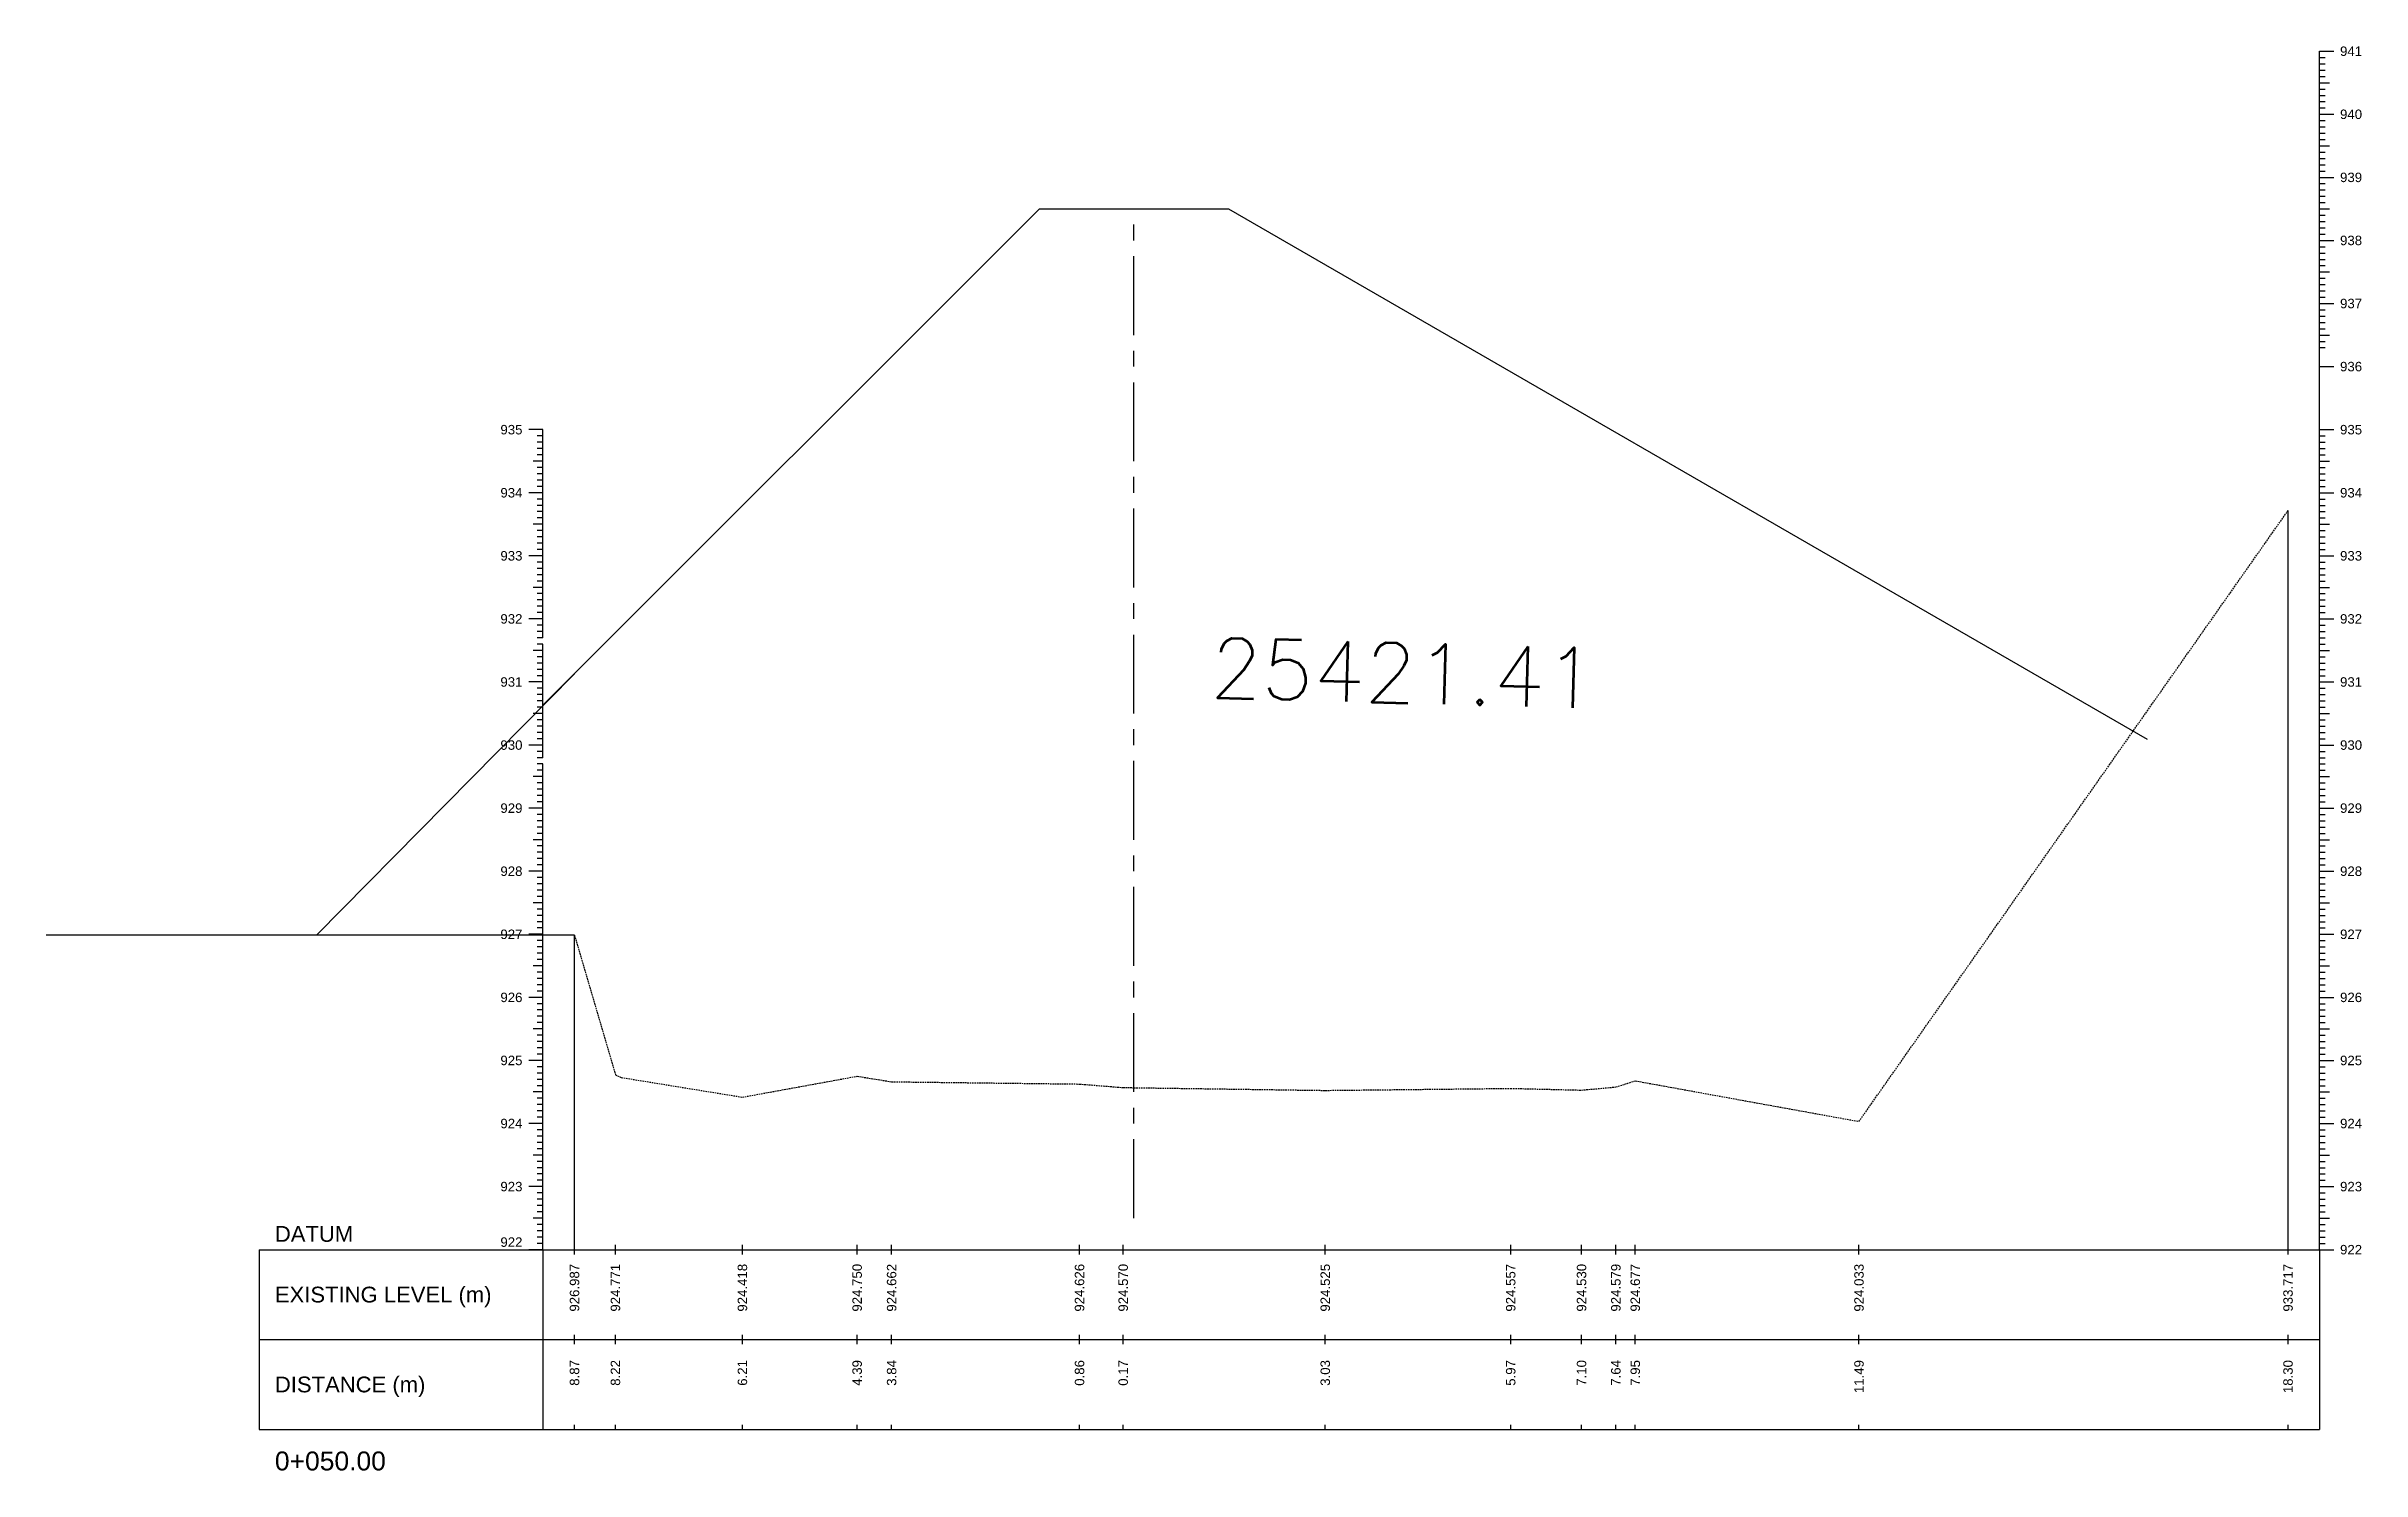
# Model space of a CAD drawing. Header units: millimetres. Extents: x 1849 to 4221, y 1726 to 2718.
# Drawn here: x 2293.7 to 2660.8, y 1781.8 to 2007.6 of the extents above; entities that cross this region are included whole.
import ezdxf
from ezdxf.enums import TextEntityAlignment as Align

# ---------------------------------------------------------------- set-up
doc = ezdxf.new("R2010")
doc.units = ezdxf.units.MM
doc.linetypes.add('CENTER', pattern=[2, 1.25, -0.25, 0.25, -0.25])
doc.linetypes.add('HIDDEN', pattern=[0.375, 0.25, -0.125])
for name, color, linetype in [('CL', 6, 'CENTER'), ('CS_Drawing', 7, 'Continuous'), ('GL', 3, 'HIDDEN')]:
    doc.layers.add(name, color=color, linetype=linetype)
doc.styles.add('romans', font='romans.shx')
doc.styles.get("Standard").update_dxf_attribs({"font": 'arial.ttf'})

msp = doc.modelspace()

# ---------------------------------------------------------------- texts
at = {"style": 'romans'}
msp.add_text('25421.41', height=9.52, rotation=358.4099, dxfattribs=at).set_placement((2478.16, 1904.39))
at = {"layer": 'CS_Drawing'}
for s, height, p in [('941', 1.5, (2657.37, 2006.87)), ('940', 1.5, (2657.37, 1996.87)), ('939', 1.5, (2657.37, 1986.87)), ('938', 1.5, (2657.37, 1976.87)), ('937', 1.5, (2657.37, 1966.87)), ('936', 1.5, (2657.37, 1956.87)), ('936', 1.5, (2657.37, 1956.87)), ('935', 1.5, (2657.37, 1946.87)), ('934', 1.5, (2657.37, 1936.87)), ('933', 1.5, (2657.37, 1926.87)), ('932', 1.5, (2657.37, 1916.87)), ('931', 1.5, (2657.37, 1906.87)), ('930', 1.5, (2657.37, 1896.87)), ('929', 1.5, (2657.37, 1886.87)), ('928', 1.5, (2657.37, 1876.87)), ('927', 1.5, (2657.37, 1866.87)), ('926', 1.5, (2657.37, 1856.87)), ('925', 1.5, (2657.37, 1846.87)), ('924', 1.5, (2657.37, 1836.87)), ('923', 1.5, (2657.37, 1826.87)), ('DATUM', 2.5, (2329.95, 1819.37)), ('922', 1.5, (2657.37, 1816.87)), ('922', 1.5, (2657.37, 1816.87)), ('EXISTING LEVEL (m)', 2.5, (2329.95, 1809.75)), ('DISTANCE (m)', 2.5, (2329.95, 1795.5)), ('0+050.00', 3, (2329.95, 1783.37))]:
    msp.add_text(s, height=height, dxfattribs=at).set_placement(p, align=Align.MIDDLE_LEFT)
for s, p in [('935', (2369.2, 1946.87)), ('934', (2369.2, 1936.87)), ('933', (2369.2, 1926.87)), ('932', (2369.2, 1916.87)), ('931', (2369.2, 1906.87)), ('930', (2369.2, 1896.87)), ('929', (2369.2, 1886.87)), ('928', (2369.2, 1876.87)), ('927', (2369.2, 1866.87)), ('926', (2369.2, 1856.87)), ('925', (2369.2, 1846.87)), ('924', (2369.2, 1836.87)), ('923', (2369.2, 1826.87))]:
    msp.add_text(s, height=1.5, dxfattribs=at).set_placement(p, align=Align.MIDDLE_RIGHT)
msp.add_text('922', height=1.5, dxfattribs=at).set_placement((2369.2, 1817.32), align=Align.RIGHT)
for s, p in [('926.987', (2377.45, 1814.62)), ('924.771', (2383.94, 1814.62)), ('924.418', (2404.07, 1814.62)), ('924.750', (2422.26, 1814.62)), ('924.662', (2427.73, 1814.62)), ('924.626', (2457.52, 1814.62)), ('924.570', (2464.44, 1814.62)), ('924.525', (2496.48, 1814.62)), ('924.557', (2525.88, 1814.62)), ('924.530', (2537.11, 1814.62)), ('924.579', (2542.55, 1814.62)), ('924.677', (2545.63, 1814.62)), ('924.033', (2581.1, 1814.62)), ('933.717', (2649.12, 1814.62)), ('8.87', (2377.45, 1799.37)), ('8.22', (2383.94, 1799.37)), ('6.21', (2404.07, 1799.37)), ('4.39', (2422.26, 1799.37)), ('3.84', (2427.73, 1799.37)), ('0.86', (2457.52, 1799.37)), ('0.17', (2464.44, 1799.37)), ('3.03', (2496.48, 1799.37)), ('5.97', (2525.88, 1799.37)), ('7.10', (2537.11, 1799.37)), ('7.64', (2542.55, 1799.37)), ('7.95', (2545.63, 1799.37)), ('11.49', (2581.1, 1799.37)), ('18.30', (2649.12, 1799.37))]:
    msp.add_text(s, height=1.5, rotation=90, dxfattribs=at).set_placement(p, align=Align.MIDDLE_RIGHT)

# ---------------------------------------------------------------- linework, layer by layer
for p, q in [((2451.15, 1981.87), (2372.45, 1903.17)), ((2451.15, 1981.87), (2481.15, 1981.87)), ((2481.15, 1981.87), (2626.81, 1897.78)), ((2654.12, 1946.87), (2654.12, 1956.87)), ((2377.45, 1908.17), (2336.54, 1866.74)), ((2377.45, 1866.74), (2293.71, 1866.74))]:
    msp.add_line(p, q)
at = {"layer": 'CL', "ltscale": 10}
msp.add_line((2466.15, 1821.87), (2466.15, 1981.87), dxfattribs=at)
at = {"layer": 'CS_Drawing'}
for p, q in [((2654.12, 2006.87), (2656.37, 2006.87)), ((2654.12, 2006.87), (2655.69, 2006.87)), ((2654.12, 2006.87), (2655.02, 2006.87)), ((2654.12, 1956.87), (2654.12, 2006.87)), ((2654.12, 2005.87), (2655.02, 2005.87)), ((2654.12, 2004.87), (2655.02, 2004.87)), ((2654.12, 2003.87), (2655.02, 2003.87)), ((2654.12, 2002.87), (2655.02, 2002.87)), ((2654.12, 2001.87), (2655.69, 2001.87)), ((2654.12, 2001.87), (2655.02, 2001.87)), ((2654.12, 2000.87), (2655.02, 2000.87)), ((2654.12, 1999.87), (2655.02, 1999.87)), ((2654.12, 1998.87), (2655.02, 1998.87)), ((2654.12, 1997.87), (2655.02, 1997.87)), ((2654.12, 1996.87), (2656.37, 1996.87)), ((2654.12, 1996.87), (2655.69, 1996.87)), ((2654.12, 1996.87), (2655.02, 1996.87)), ((2654.12, 1995.87), (2655.02, 1995.87)), ((2654.12, 1994.87), (2655.02, 1994.87)), ((2654.12, 1993.87), (2655.02, 1993.87)), ((2654.12, 1992.87), (2655.02, 1992.87)), ((2654.12, 1991.87), (2655.69, 1991.87)), ((2654.12, 1991.87), (2655.02, 1991.87)), ((2654.12, 1990.87), (2655.02, 1990.87)), ((2654.12, 1989.87), (2655.02, 1989.87)), ((2654.12, 1988.87), (2655.02, 1988.87)), ((2654.12, 1987.87), (2655.02, 1987.87)), ((2654.12, 1986.87), (2656.37, 1986.87)), ((2654.12, 1986.87), (2655.69, 1986.87)), ((2654.12, 1986.87), (2655.02, 1986.87)), ((2654.12, 1985.87), (2655.02, 1985.87)), ((2654.12, 1984.87), (2655.02, 1984.87)), ((2654.12, 1983.87), (2655.02, 1983.87)), ((2654.12, 1982.87), (2655.02, 1982.87)), ((2654.12, 1981.87), (2655.69, 1981.87)), ((2654.12, 1981.87), (2655.02, 1981.87)), ((2654.12, 1980.87), (2655.02, 1980.87)), ((2654.12, 1979.87), (2655.02, 1979.87)), ((2654.12, 1978.87), (2655.02, 1978.87)), ((2654.12, 1977.87), (2655.02, 1977.87)), ((2654.12, 1976.87), (2656.37, 1976.87)), ((2654.12, 1976.87), (2655.69, 1976.87)), ((2654.12, 1976.87), (2655.02, 1976.87)), ((2654.12, 1975.87), (2655.02, 1975.87)), ((2654.12, 1974.87), (2655.02, 1974.87)), ((2654.12, 1973.87), (2655.02, 1973.87)), ((2654.12, 1972.87), (2655.02, 1972.87)), ((2654.12, 1971.87), (2655.69, 1971.87)), ((2654.12, 1971.87), (2655.02, 1971.87)), ((2654.12, 1970.87), (2655.02, 1970.87)), ((2654.12, 1969.87), (2655.02, 1969.87)), ((2654.12, 1968.87), (2655.02, 1968.87)), ((2654.12, 1967.87), (2655.02, 1967.87)), ((2654.12, 1966.87), (2656.37, 1966.87)), ((2654.12, 1966.87), (2655.69, 1966.87)), ((2654.12, 1966.87), (2655.02, 1966.87)), ((2654.12, 1965.87), (2655.02, 1965.87)), ((2654.12, 1964.87), (2655.02, 1964.87)), ((2654.12, 1963.87), (2655.02, 1963.87)), ((2654.12, 1962.87), (2655.02, 1962.87)), ((2654.12, 1961.87), (2655.69, 1961.87)), ((2654.12, 1961.87), (2655.02, 1961.87)), ((2654.12, 1960.87), (2655.02, 1960.87)), ((2654.12, 1959.87), (2655.02, 1959.87)), ((2654.12, 1956.87), (2656.37, 1956.87)), ((2372.45, 1946.87), (2370.2, 1946.87)), ((2372.45, 1946.87), (2370.88, 1946.87)), ((2372.45, 1946.87), (2371.55, 1946.87)), ((2372.45, 1945.87), (2371.55, 1945.87)), ((2372.45, 1913.87), (2372.45, 1946.87)), ((2654.12, 1946.87), (2656.37, 1946.87)), ((2654.12, 1946.87), (2655.69, 1946.87)), ((2654.12, 1946.87), (2655.02, 1946.87)), ((2654.12, 1816.87), (2654.12, 1946.87)), ((2654.12, 1945.87), (2655.02, 1945.87)), ((2372.45, 1944.87), (2371.55, 1944.87)), ((2372.45, 1943.87), (2371.55, 1943.87)), ((2372.45, 1942.87), (2371.55, 1942.87)), ((2654.12, 1944.87), (2655.02, 1944.87)), ((2654.12, 1943.87), (2655.02, 1943.87)), ((2654.12, 1942.87), (2655.02, 1942.87)), ((2372.45, 1941.87), (2370.88, 1941.87)), ((2372.45, 1941.87), (2371.55, 1941.87)), ((2372.45, 1940.87), (2371.55, 1940.87)), ((2372.45, 1939.87), (2371.55, 1939.87)), ((2372.45, 1938.87), (2371.55, 1938.87)), ((2654.12, 1941.87), (2655.69, 1941.87)), ((2654.12, 1941.87), (2655.02, 1941.87)), ((2654.12, 1940.87), (2655.02, 1940.87)), ((2654.12, 1939.87), (2655.02, 1939.87)), ((2654.12, 1938.87), (2655.02, 1938.87)), ((2372.45, 1936.87), (2370.2, 1936.87)), ((2372.45, 1936.87), (2370.88, 1936.87)), ((2372.45, 1937.87), (2371.55, 1937.87)), ((2372.45, 1936.87), (2371.55, 1936.87)), ((2372.45, 1935.87), (2371.55, 1935.87)), ((2372.45, 1934.87), (2371.55, 1934.87)), ((2654.12, 1937.87), (2655.02, 1937.87)), ((2654.12, 1936.87), (2656.37, 1936.87)), ((2654.12, 1936.87), (2655.69, 1936.87)), ((2654.12, 1936.87), (2655.02, 1936.87)), ((2654.12, 1935.87), (2655.02, 1935.87)), ((2654.12, 1934.87), (2655.02, 1934.87)), ((2372.45, 1931.87), (2370.88, 1931.87)), ((2372.45, 1933.87), (2371.55, 1933.87)), ((2372.45, 1932.87), (2371.55, 1932.87)), ((2372.45, 1931.87), (2371.55, 1931.87)), ((2649.12, 1816.87), (2649.12, 1934.04)), ((2654.12, 1933.87), (2655.02, 1933.87)), ((2654.12, 1932.87), (2655.02, 1932.87)), ((2654.12, 1931.87), (2655.69, 1931.87)), ((2654.12, 1931.87), (2655.02, 1931.87)), ((2372.45, 1930.87), (2371.55, 1930.87)), ((2372.45, 1929.87), (2371.55, 1929.87)), ((2372.45, 1928.87), (2371.55, 1928.87)), ((2372.45, 1927.87), (2371.55, 1927.87)), ((2654.12, 1930.87), (2655.02, 1930.87)), ((2654.12, 1929.87), (2655.02, 1929.87)), ((2654.12, 1928.87), (2655.02, 1928.87)), ((2654.12, 1927.87), (2655.02, 1927.87)), ((2372.45, 1926.87), (2370.2, 1926.87)), ((2372.45, 1926.87), (2370.88, 1926.87)), ((2372.45, 1926.87), (2371.55, 1926.87)), ((2372.45, 1925.87), (2371.55, 1925.87)), ((2372.45, 1924.87), (2371.55, 1924.87)), ((2372.45, 1923.87), (2371.55, 1923.87)), ((2654.12, 1926.87), (2656.37, 1926.87)), ((2654.12, 1926.87), (2655.69, 1926.87)), ((2654.12, 1926.87), (2655.02, 1926.87)), ((2654.12, 1925.87), (2655.02, 1925.87)), ((2654.12, 1924.87), (2655.02, 1924.87)), ((2654.12, 1923.87), (2655.02, 1923.87)), ((2372.45, 1921.87), (2370.88, 1921.87)), ((2372.45, 1922.87), (2371.55, 1922.87)), ((2372.45, 1921.87), (2371.55, 1921.87)), ((2372.45, 1920.87), (2371.55, 1920.87)), ((2654.12, 1922.87), (2655.02, 1922.87)), ((2654.12, 1921.87), (2655.69, 1921.87)), ((2654.12, 1921.87), (2655.02, 1921.87)), ((2654.12, 1920.87), (2655.02, 1920.87)), ((2372.45, 1916.87), (2370.2, 1916.87)), ((2372.45, 1916.87), (2370.88, 1916.87)), ((2372.45, 1919.87), (2371.55, 1919.87)), ((2372.45, 1918.87), (2371.55, 1918.87)), ((2372.45, 1917.87), (2371.55, 1917.87)), ((2372.45, 1916.87), (2371.55, 1916.87)), ((2654.12, 1919.87), (2655.02, 1919.87)), ((2654.12, 1918.87), (2655.02, 1918.87)), ((2654.12, 1917.87), (2655.02, 1917.87)), ((2654.12, 1916.87), (2656.37, 1916.87)), ((2654.12, 1916.87), (2655.69, 1916.87)), ((2654.12, 1916.87), (2655.02, 1916.87)), ((2372.45, 1915.87), (2371.55, 1915.87)), ((2372.45, 1914.87), (2371.55, 1914.87)), ((2372.45, 1913.87), (2371.55, 1913.87)), ((2372.45, 1912.87), (2371.55, 1912.87)), ((2372.45, 1894.87), (2372.45, 1912.87)), ((2654.12, 1915.87), (2655.02, 1915.87)), ((2654.12, 1914.87), (2655.02, 1914.87)), ((2654.12, 1913.87), (2655.02, 1913.87)), ((2654.12, 1912.87), (2655.02, 1912.87)), ((2372.45, 1911.87), (2370.88, 1911.87)), ((2372.45, 1911.87), (2371.55, 1911.87)), ((2372.45, 1910.87), (2371.55, 1910.87)), ((2372.45, 1909.87), (2371.55, 1909.87)), ((2654.12, 1911.87), (2655.69, 1911.87)), ((2654.12, 1911.87), (2655.02, 1911.87)), ((2654.12, 1910.87), (2655.02, 1910.87)), ((2654.12, 1909.87), (2655.02, 1909.87)), ((2372.45, 1906.87), (2370.2, 1906.87)), ((2372.45, 1906.87), (2370.88, 1906.87)), ((2372.45, 1908.87), (2371.55, 1908.87)), ((2372.45, 1907.87), (2371.55, 1907.87)), ((2372.45, 1906.87), (2371.55, 1906.87)), ((2372.45, 1905.87), (2371.55, 1905.87)), ((2654.12, 1908.87), (2655.02, 1908.87)), ((2654.12, 1907.87), (2655.02, 1907.87)), ((2654.12, 1906.87), (2656.37, 1906.87)), ((2654.12, 1906.87), (2655.69, 1906.87)), ((2654.12, 1906.87), (2655.02, 1906.87)), ((2654.12, 1905.87), (2655.02, 1905.87)), ((2372.45, 1901.87), (2370.88, 1901.87)), ((2372.45, 1904.87), (2371.55, 1904.87)), ((2372.45, 1903.87), (2371.55, 1903.87)), ((2372.45, 1902.87), (2371.55, 1902.87)), ((2372.45, 1901.87), (2371.55, 1901.87)), ((2654.12, 1904.87), (2655.02, 1904.87)), ((2654.12, 1903.87), (2655.02, 1903.87)), ((2654.12, 1902.87), (2655.02, 1902.87)), ((2654.12, 1901.87), (2655.69, 1901.87)), ((2654.12, 1901.87), (2655.02, 1901.87)), ((2372.45, 1900.87), (2371.55, 1900.87)), ((2372.45, 1899.87), (2371.55, 1899.87)), ((2372.45, 1898.87), (2371.55, 1898.87)), ((2372.45, 1897.87), (2371.55, 1897.87)), ((2654.12, 1900.87), (2655.02, 1900.87)), ((2654.12, 1899.87), (2655.02, 1899.87)), ((2654.12, 1898.87), (2655.02, 1898.87)), ((2654.12, 1897.87), (2655.02, 1897.87)), ((2372.45, 1896.87), (2370.2, 1896.87)), ((2372.45, 1896.87), (2370.88, 1896.87)), ((2372.45, 1896.87), (2371.55, 1896.87)), ((2372.45, 1895.87), (2371.55, 1895.87)), ((2372.45, 1894.87), (2371.55, 1894.87)), ((2654.12, 1896.87), (2656.37, 1896.87)), ((2654.12, 1896.87), (2655.69, 1896.87)), ((2654.12, 1896.87), (2655.02, 1896.87)), ((2654.12, 1895.87), (2655.02, 1895.87)), ((2654.12, 1894.87), (2655.02, 1894.87)), ((2372.45, 1891.87), (2370.88, 1891.87)), ((2372.45, 1893.87), (2371.55, 1893.87)), ((2372.45, 1892.87), (2371.55, 1892.87)), ((2372.45, 1891.87), (2371.55, 1891.87)), ((2372.45, 1890.87), (2371.55, 1890.87)), ((2372.45, 1816.87), (2372.45, 1893.87)), ((2654.12, 1893.87), (2655.02, 1893.87)), ((2654.12, 1892.87), (2655.02, 1892.87)), ((2654.12, 1891.87), (2655.69, 1891.87)), ((2654.12, 1891.87), (2655.02, 1891.87)), ((2654.12, 1890.87), (2655.02, 1890.87)), ((2372.45, 1886.87), (2370.2, 1886.87)), ((2372.45, 1886.87), (2370.88, 1886.87)), ((2372.45, 1889.87), (2371.55, 1889.87)), ((2372.45, 1888.87), (2371.55, 1888.87)), ((2372.45, 1887.87), (2371.55, 1887.87)), ((2372.45, 1886.87), (2371.55, 1886.87)), ((2654.12, 1889.87), (2655.02, 1889.87)), ((2654.12, 1888.87), (2655.02, 1888.87)), ((2654.12, 1887.87), (2655.02, 1887.87)), ((2654.12, 1886.87), (2656.37, 1886.87)), ((2654.12, 1886.87), (2655.69, 1886.87)), ((2654.12, 1886.87), (2655.02, 1886.87)), ((2372.45, 1885.87), (2371.55, 1885.87)), ((2372.45, 1884.87), (2371.55, 1884.87)), ((2372.45, 1883.87), (2371.55, 1883.87)), ((2654.12, 1885.87), (2655.02, 1885.87)), ((2654.12, 1884.87), (2655.02, 1884.87)), ((2654.12, 1883.87), (2655.02, 1883.87)), ((2372.45, 1881.87), (2370.88, 1881.87)), ((2372.45, 1882.87), (2371.55, 1882.87)), ((2372.45, 1881.87), (2371.55, 1881.87)), ((2372.45, 1880.87), (2371.55, 1880.87)), ((2372.45, 1879.87), (2371.55, 1879.87)), ((2654.12, 1882.87), (2655.02, 1882.87)), ((2654.12, 1881.87), (2655.69, 1881.87)), ((2654.12, 1881.87), (2655.02, 1881.87)), ((2654.12, 1880.87), (2655.02, 1880.87)), ((2654.12, 1879.87), (2655.02, 1879.87)), ((2372.45, 1876.87), (2370.2, 1876.87)), ((2372.45, 1876.87), (2370.88, 1876.87)), ((2372.45, 1878.87), (2371.55, 1878.87)), ((2372.45, 1877.87), (2371.55, 1877.87)), ((2372.45, 1876.87), (2371.55, 1876.87)), ((2372.45, 1875.87), (2371.55, 1875.87)), ((2654.12, 1878.87), (2655.02, 1878.87)), ((2654.12, 1877.87), (2655.02, 1877.87)), ((2654.12, 1876.87), (2656.37, 1876.87)), ((2654.12, 1876.87), (2655.69, 1876.87)), ((2654.12, 1876.87), (2655.02, 1876.87)), ((2654.12, 1875.87), (2655.02, 1875.87)), ((2372.45, 1874.87), (2371.55, 1874.87)), ((2372.45, 1873.87), (2371.55, 1873.87)), ((2372.45, 1872.87), (2371.55, 1872.87)), ((2654.12, 1874.87), (2655.02, 1874.87)), ((2654.12, 1873.87), (2655.02, 1873.87)), ((2654.12, 1872.87), (2655.02, 1872.87)), ((2372.45, 1871.87), (2370.88, 1871.87)), ((2372.45, 1871.87), (2371.55, 1871.87)), ((2372.45, 1870.87), (2371.55, 1870.87)), ((2372.45, 1869.87), (2371.55, 1869.87)), ((2372.45, 1868.87), (2371.55, 1868.87)), ((2654.12, 1871.87), (2655.69, 1871.87)), ((2654.12, 1871.87), (2655.02, 1871.87)), ((2654.12, 1870.87), (2655.02, 1870.87)), ((2654.12, 1869.87), (2655.02, 1869.87)), ((2654.12, 1868.87), (2655.02, 1868.87)), ((2372.45, 1866.87), (2370.2, 1866.87)), ((2372.45, 1866.87), (2370.88, 1866.87)), ((2372.45, 1867.87), (2371.55, 1867.87)), ((2372.45, 1866.87), (2371.55, 1866.87)), ((2372.45, 1865.87), (2371.55, 1865.87)), ((2372.45, 1864.87), (2371.55, 1864.87)), ((2377.45, 1816.87), (2377.45, 1866.74)), ((2654.12, 1867.87), (2655.02, 1867.87)), ((2654.12, 1866.87), (2656.37, 1866.87)), ((2654.12, 1866.87), (2655.69, 1866.87)), ((2654.12, 1866.87), (2655.02, 1866.87)), ((2654.12, 1865.87), (2655.02, 1865.87)), ((2654.12, 1864.87), (2655.02, 1864.87)), ((2372.45, 1861.87), (2370.88, 1861.87)), ((2372.45, 1863.87), (2371.55, 1863.87)), ((2372.45, 1862.87), (2371.55, 1862.87)), ((2372.45, 1861.87), (2371.55, 1861.87)), ((2654.12, 1863.87), (2655.02, 1863.87)), ((2654.12, 1862.87), (2655.02, 1862.87)), ((2654.12, 1861.87), (2655.69, 1861.87)), ((2654.12, 1861.87), (2655.02, 1861.87)), ((2372.45, 1860.87), (2371.55, 1860.87)), ((2372.45, 1859.87), (2371.55, 1859.87)), ((2372.45, 1858.87), (2371.55, 1858.87)), ((2372.45, 1857.87), (2371.55, 1857.87)), ((2654.12, 1860.87), (2655.02, 1860.87)), ((2654.12, 1859.87), (2655.02, 1859.87)), ((2654.12, 1858.87), (2655.02, 1858.87)), ((2654.12, 1857.87), (2655.02, 1857.87)), ((2372.45, 1856.87), (2370.2, 1856.87)), ((2372.45, 1856.87), (2370.88, 1856.87)), ((2372.45, 1856.87), (2371.55, 1856.87)), ((2372.45, 1855.87), (2371.55, 1855.87)), ((2372.45, 1854.87), (2371.55, 1854.87)), ((2372.45, 1853.87), (2371.55, 1853.87)), ((2654.12, 1856.87), (2656.37, 1856.87)), ((2654.12, 1856.87), (2655.69, 1856.87)), ((2654.12, 1856.87), (2655.02, 1856.87)), ((2654.12, 1855.87), (2655.02, 1855.87)), ((2654.12, 1854.87), (2655.02, 1854.87)), ((2654.12, 1853.87), (2655.02, 1853.87)), ((2372.45, 1851.87), (2370.88, 1851.87)), ((2372.45, 1852.87), (2371.55, 1852.87)), ((2372.45, 1851.87), (2371.55, 1851.87)), ((2372.45, 1850.87), (2371.55, 1850.87)), ((2654.12, 1852.87), (2655.02, 1852.87)), ((2654.12, 1851.87), (2655.69, 1851.87)), ((2654.12, 1851.87), (2655.02, 1851.87)), ((2654.12, 1850.87), (2655.02, 1850.87)), ((2372.45, 1846.87), (2370.2, 1846.87)), ((2372.45, 1846.87), (2370.88, 1846.87)), ((2372.45, 1849.87), (2371.55, 1849.87)), ((2372.45, 1848.87), (2371.55, 1848.87)), ((2372.45, 1847.87), (2371.55, 1847.87)), ((2372.45, 1846.87), (2371.55, 1846.87)), ((2654.12, 1849.87), (2655.02, 1849.87)), ((2654.12, 1848.87), (2655.02, 1848.87)), ((2654.12, 1847.87), (2655.02, 1847.87)), ((2654.12, 1846.87), (2656.37, 1846.87)), ((2654.12, 1846.87), (2655.69, 1846.87)), ((2654.12, 1846.87), (2655.02, 1846.87)), ((2372.45, 1845.87), (2371.55, 1845.87)), ((2372.45, 1844.87), (2371.55, 1844.87)), ((2372.45, 1843.87), (2371.55, 1843.87)), ((2372.45, 1842.87), (2371.55, 1842.87)), ((2654.12, 1845.87), (2655.02, 1845.87)), ((2654.12, 1844.87), (2655.02, 1844.87)), ((2654.12, 1843.87), (2655.02, 1843.87)), ((2654.12, 1842.87), (2655.02, 1842.87)), ((2372.45, 1841.87), (2370.88, 1841.87)), ((2372.45, 1841.87), (2371.55, 1841.87)), ((2372.45, 1840.87), (2371.55, 1840.87)), ((2372.45, 1839.87), (2371.55, 1839.87)), ((2654.12, 1841.87), (2655.69, 1841.87)), ((2654.12, 1841.87), (2655.02, 1841.87)), ((2654.12, 1840.87), (2655.02, 1840.87)), ((2654.12, 1839.87), (2655.02, 1839.87)), ((2372.45, 1836.87), (2370.2, 1836.87)), ((2372.45, 1836.87), (2370.88, 1836.87)), ((2372.45, 1838.87), (2371.55, 1838.87)), ((2372.45, 1837.87), (2371.55, 1837.87)), ((2372.45, 1836.87), (2371.55, 1836.87)), ((2372.45, 1835.87), (2371.55, 1835.87)), ((2654.12, 1838.87), (2655.02, 1838.87)), ((2654.12, 1837.87), (2655.02, 1837.87)), ((2654.12, 1836.87), (2656.37, 1836.87)), ((2654.12, 1836.87), (2655.69, 1836.87)), ((2654.12, 1836.87), (2655.02, 1836.87)), ((2654.12, 1835.87), (2655.02, 1835.87)), ((2372.45, 1831.87), (2370.88, 1831.87)), ((2372.45, 1834.87), (2371.55, 1834.87)), ((2372.45, 1833.87), (2371.55, 1833.87)), ((2372.45, 1832.87), (2371.55, 1832.87)), ((2372.45, 1831.87), (2371.55, 1831.87)), ((2654.12, 1834.87), (2655.02, 1834.87)), ((2654.12, 1833.87), (2655.02, 1833.87)), ((2654.12, 1832.87), (2655.02, 1832.87)), ((2654.12, 1831.87), (2655.69, 1831.87)), ((2654.12, 1831.87), (2655.02, 1831.87)), ((2372.45, 1830.87), (2371.55, 1830.87)), ((2372.45, 1829.87), (2371.55, 1829.87)), ((2372.45, 1828.87), (2371.55, 1828.87)), ((2654.12, 1830.87), (2655.02, 1830.87)), ((2654.12, 1829.87), (2655.02, 1829.87)), ((2654.12, 1828.87), (2655.02, 1828.87)), ((2372.45, 1826.87), (2370.2, 1826.87)), ((2372.45, 1826.87), (2370.88, 1826.87)), ((2372.45, 1827.87), (2371.55, 1827.87)), ((2372.45, 1826.87), (2371.55, 1826.87)), ((2372.45, 1825.87), (2371.55, 1825.87)), ((2372.45, 1824.87), (2371.55, 1824.87)), ((2654.12, 1827.87), (2655.02, 1827.87)), ((2654.12, 1826.87), (2656.37, 1826.87)), ((2654.12, 1826.87), (2655.69, 1826.87)), ((2654.12, 1826.87), (2655.02, 1826.87)), ((2654.12, 1825.87), (2655.02, 1825.87)), ((2654.12, 1824.87), (2655.02, 1824.87)), ((2372.45, 1821.87), (2370.88, 1821.87)), ((2372.45, 1823.87), (2371.55, 1823.87)), ((2372.45, 1822.87), (2371.55, 1822.87)), ((2372.45, 1821.87), (2371.55, 1821.87)), ((2372.45, 1820.87), (2371.55, 1820.87)), ((2654.12, 1823.87), (2655.02, 1823.87)), ((2654.12, 1822.87), (2655.02, 1822.87)), ((2654.12, 1821.87), (2655.69, 1821.87)), ((2654.12, 1821.87), (2655.02, 1821.87)), ((2654.12, 1820.87), (2655.02, 1820.87)), ((2372.45, 1819.87), (2371.55, 1819.87)), ((2372.45, 1818.87), (2371.55, 1818.87)), ((2372.45, 1817.87), (2371.55, 1817.87)), ((2377.45, 1816.12), (2377.45, 1817.62)), ((2383.94, 1816.12), (2383.94, 1817.62)), ((2404.07, 1816.12), (2404.07, 1817.62)), ((2422.26, 1816.12), (2422.26, 1817.62)), ((2427.73, 1816.12), (2427.73, 1817.62)), ((2457.52, 1816.12), (2457.52, 1817.62)), ((2464.44, 1816.12), (2464.44, 1817.62)), ((2496.48, 1816.12), (2496.48, 1817.62)), ((2525.88, 1816.12), (2525.88, 1817.62)), ((2537.11, 1816.12), (2537.11, 1817.62)), ((2542.55, 1816.12), (2542.55, 1817.62)), ((2545.63, 1816.12), (2545.63, 1817.62)), ((2581.1, 1816.12), (2581.1, 1817.62)), ((2649.12, 1816.12), (2649.12, 1817.62)), ((2654.12, 1819.87), (2655.02, 1819.87)), ((2654.12, 1818.87), (2655.02, 1818.87)), ((2654.12, 1817.87), (2655.02, 1817.87)), ((2327.45, 1816.87), (2372.45, 1816.87)), ((2327.45, 1816.87), (2327.45, 1788.37)), ((2372.45, 1816.87), (2370.2, 1816.87)), ((2372.45, 1816.87), (2370.88, 1816.87)), ((2372.45, 1816.87), (2371.55, 1816.87)), ((2372.45, 1816.87), (2654.12, 1816.87)), ((2372.45, 1816.87), (2372.45, 1788.37)), ((2654.12, 1816.87), (2656.37, 1816.87)), ((2654.12, 1816.87), (2655.69, 1816.87)), ((2654.12, 1816.87), (2655.02, 1816.87)), ((2654.12, 1816.87), (2654.12, 1788.37)), ((2327.45, 1802.62), (2372.45, 1802.62)), ((2372.45, 1802.62), (2654.12, 1802.62)), ((2372.45, 1802.62), (2654.12, 1802.62)), ((2377.45, 1801.87), (2377.45, 1803.37)), ((2383.94, 1801.87), (2383.94, 1803.37)), ((2404.07, 1801.87), (2404.07, 1803.37)), ((2422.26, 1801.87), (2422.26, 1803.37)), ((2427.73, 1801.87), (2427.73, 1803.37)), ((2457.52, 1801.87), (2457.52, 1803.37)), ((2464.44, 1801.87), (2464.44, 1803.37)), ((2496.48, 1801.87), (2496.48, 1803.37)), ((2525.88, 1801.87), (2525.88, 1803.37)), ((2537.11, 1801.87), (2537.11, 1803.37)), ((2542.55, 1801.87), (2542.55, 1803.37)), ((2545.63, 1801.87), (2545.63, 1803.37)), ((2581.1, 1801.87), (2581.1, 1803.37)), ((2649.12, 1801.87), (2649.12, 1803.37)), ((2327.45, 1788.37), (2372.45, 1788.37)), ((2372.45, 1788.37), (2654.12, 1788.37)), ((2377.45, 1788.37), (2377.45, 1789.12)), ((2383.94, 1788.37), (2383.94, 1789.12)), ((2404.07, 1788.37), (2404.07, 1789.12)), ((2422.26, 1788.37), (2422.26, 1789.12)), ((2427.73, 1788.37), (2427.73, 1789.12)), ((2457.52, 1788.37), (2457.52, 1789.12)), ((2464.44, 1788.37), (2464.44, 1789.12)), ((2496.48, 1788.37), (2496.48, 1789.12)), ((2525.88, 1788.37), (2525.88, 1789.12)), ((2537.11, 1788.37), (2537.11, 1789.12)), ((2542.55, 1788.37), (2542.55, 1789.12)), ((2545.63, 1788.37), (2545.63, 1789.12)), ((2581.1, 1788.37), (2581.1, 1789.12)), ((2649.12, 1788.37), (2649.12, 1789.12))]:
    msp.add_line(p, q, dxfattribs=at)
at = {"layer": 'GL'}
msp.add_lwpolyline([(2377.45, 1866.74), (2383.94, 1844.58), (2384.88, 1844.17), (2404.07, 1841.05), (2422.26, 1844.37), (2427.73, 1843.49), (2457.52, 1843.13), (2464.44, 1842.57), (2466.15, 1842.55), (2496.48, 1842.12), (2525.88, 1842.44), (2537.11, 1842.17), (2542.55, 1842.66), (2545.63, 1843.64), (2581.1, 1837.2), (2649.12, 1934.04)], dxfattribs=at)

msp.set_redraw_order([(e.dxf.handle, doc.entitydb.next_handle()) for e in msp.query("TEXT MTEXT ATTDEF DIMENSION ARC_DIMENSION")])  # texts and dimensions are drawn at this point

doc.saveas('drawing.dxf')
